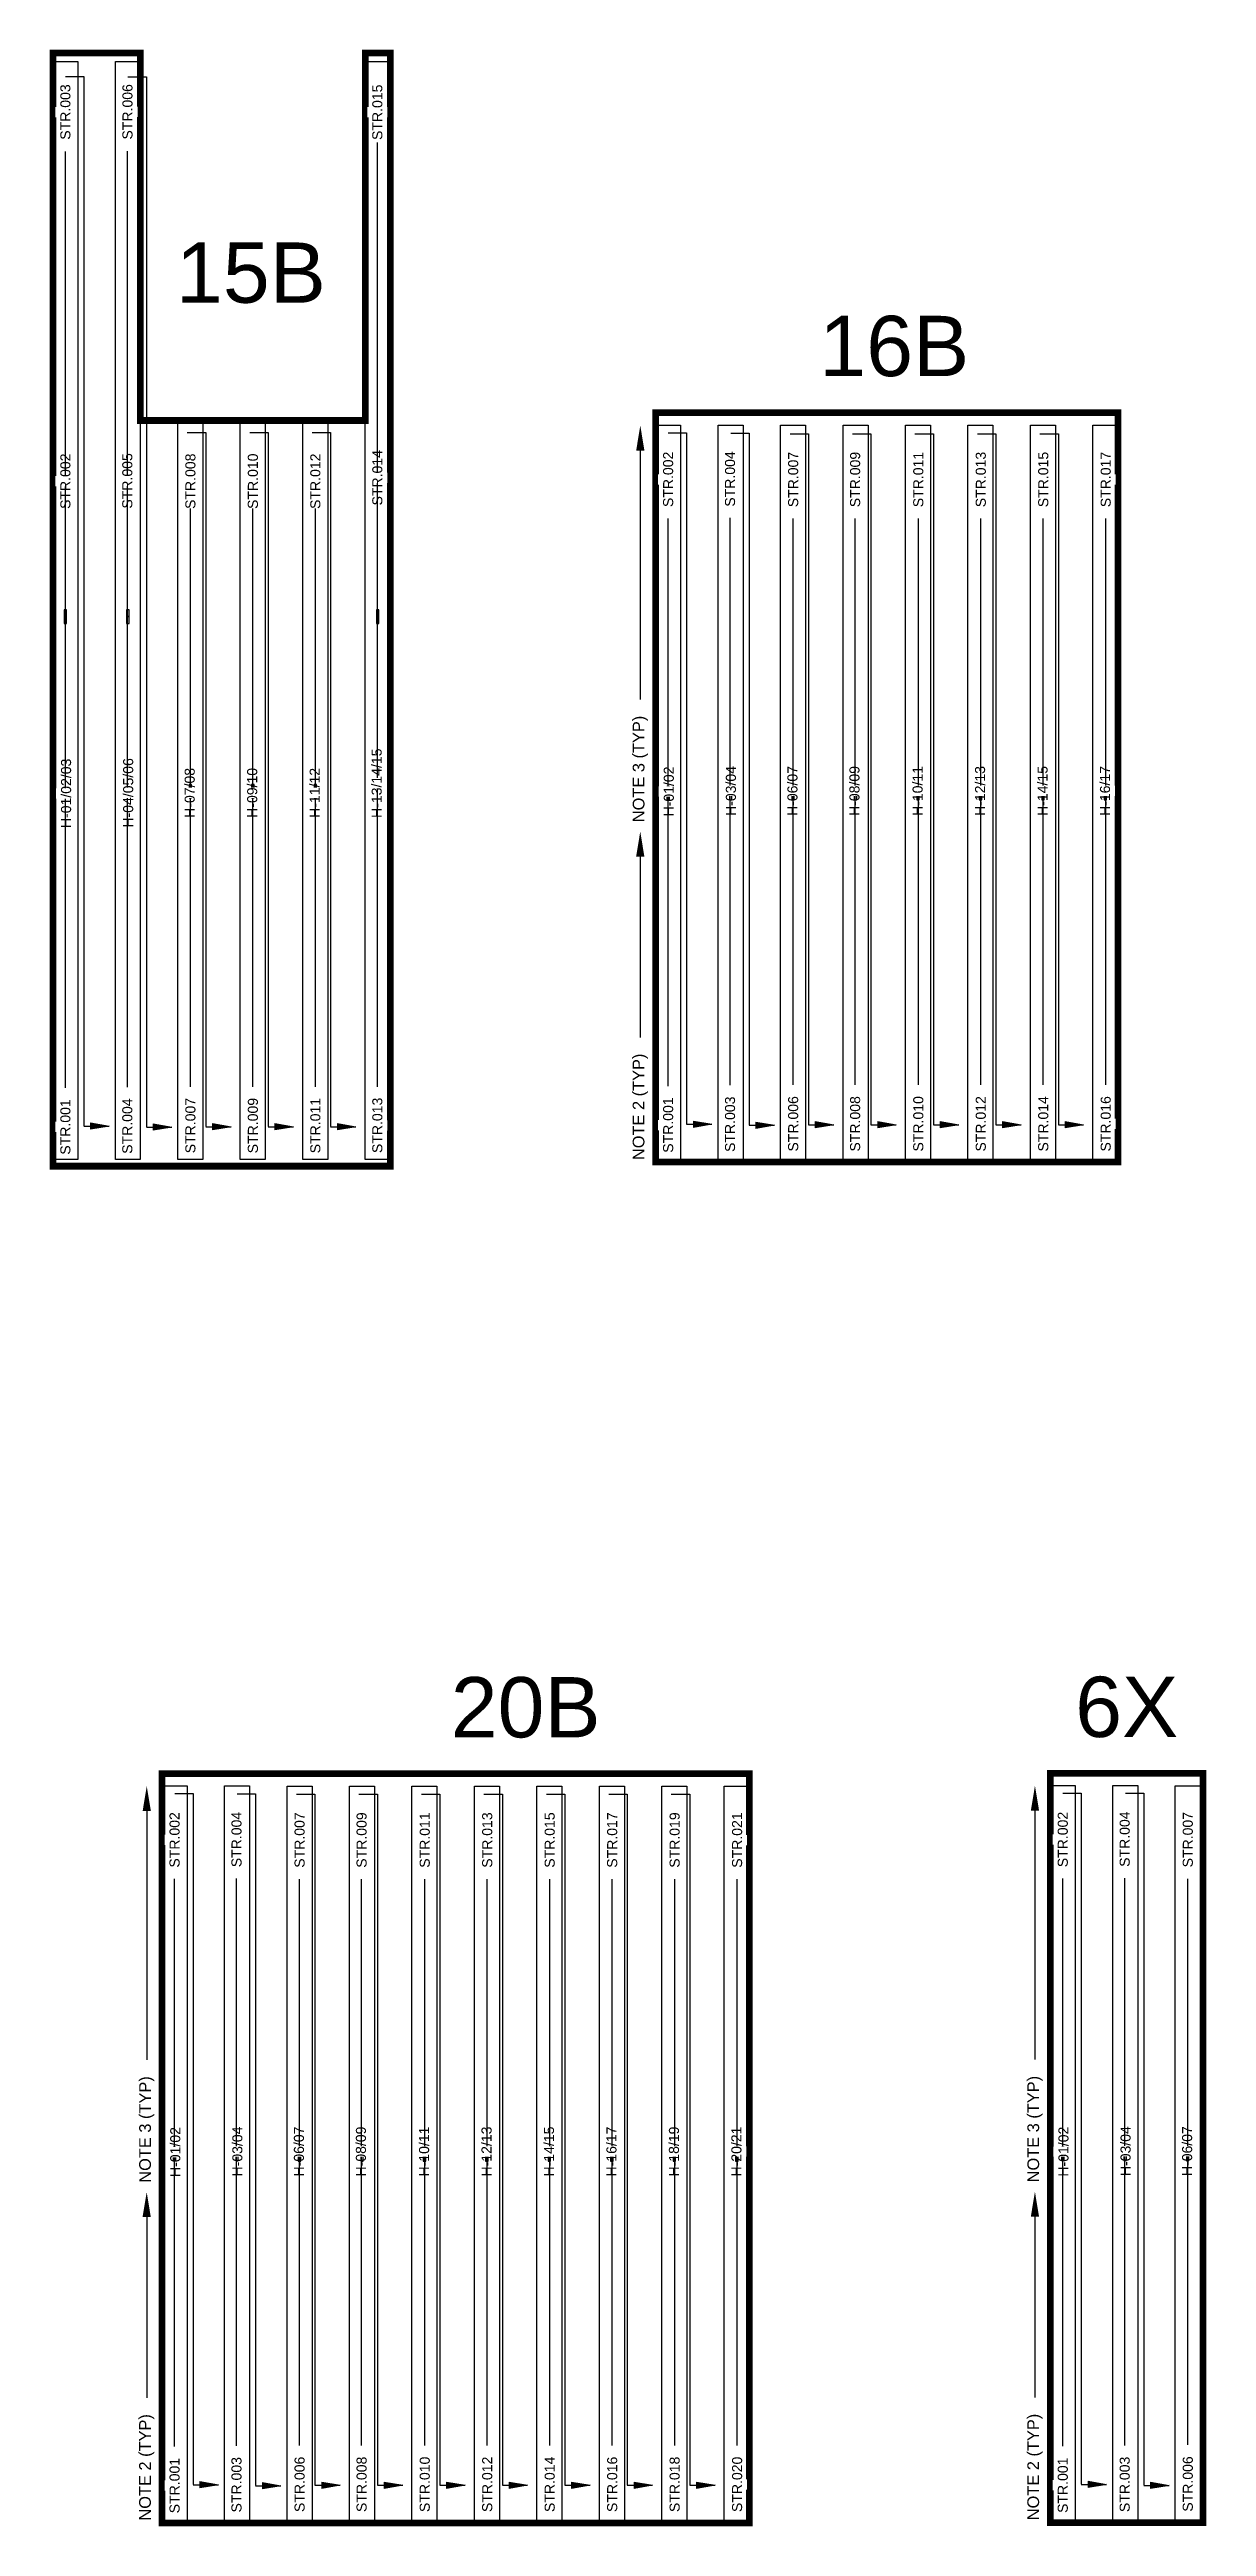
# Model space of a CAD drawing. Header units: feet. Extents: x -18 to 4075, y -48 to 63730.
# Drawn here: x 2214 to 2559, y 1496 to 2236 of the extents above; entities that cross this region are included whole.
import ezdxf
from ezdxf import colors
from ezdxf.entities.mleader import LeaderData, LeaderLine
from ezdxf.enums import TextEntityAlignment as Align
from ezdxf.math import Vec2, Vec3

# ---------------------------------------------------------------- set-up
doc = ezdxf.new("R2010")
doc.units = ezdxf.units.FT
doc.header["$MEASUREMENT"] = 0
for name, color, linetype in [('E-TEXT', 7, 'Continuous'), ('G-ANNO-TEXT', 1, 'Continuous'), ('JINKO', 210, 'Continuous'), ('PV-LBD ARCHETYPES', 7, 'Continuous'), ('PVcase PV Modules (optimised)', 142, 'Continuous')]:
    doc.layers.add(name, color=color, linetype=linetype)
doc.styles.add('NEI-A', font='arial.ttf')

msp = doc.modelspace()

# ---------------------------------------------------------------- texts
at = {"layer": 'PV-LBD ARCHETYPES', "style": 'NEI-A'}
for s, p in [('16B', (2443.45, 2138.26)), ('20B', (2333.39, 1731.96, 0))]:
    msp.add_text(s, height=18, dxfattribs=at).set_placement(p)
msp.add_text('6X', height=18, dxfattribs=at).set_placement((2535.21, 1741.08, 0), align=Align.MIDDLE_CENTER)
at = {"layer": 'PV-LBD ARCHETYPES', "insert": (2273.73, 2169.04), "char_height": 18, "width": 29.5685, "attachment_point": 5, "style": 'NEI-A'}
msp.add_mtext(' 15B', dxfattribs=at)

# ---------------------------------------------------------------- blocks, each defined once
blk = doc.blocks.new('1P58@52DEG F TR ID3 PVBlock')
at = {"layer": 'PVcase PV Modules (optimised)', "color": 0}
for points in [[(0, 0, 0), (0, -219.818, 0), (-7.461, -219.818, 0), (-7.461, 0, 0)], [(-4.10355, -111.909, 0), (-3.35745, -111.909, 0), (-3.35745, -107.909, 0), (-4.10355, -107.909, 0)]]:
    blk.add_polyline3d(points, close=True, dxfattribs=at)
blk.add_polyline3d([(-3.543975, -110.095525, 0), (-3.543975, -109.722475, 0), (-3.7305, -109.909, 0), (-3.917025, -109.722475, 0), (-3.917025, -110.095525, 0)], dxfattribs=at)
blk = doc.blocks.new('1P87@52DEG F TR ID3 PVBlock')
at = {"layer": 'PVcase PV Modules (optimised)', "color": 0}
for points in [[(0, 0, 0), (0, -327.727, 0), (-7.461, -327.727, 0), (-7.461, 0, 0)], [(-4.10355, -167.724, 0), (-3.35745, -167.724, 0), (-3.35745, -163.724, 0), (-4.10355, -163.724, 0)]]:
    blk.add_polyline3d(points, close=True, dxfattribs=at)
blk.add_polyline3d([(-3.543975, -165.910525, 0), (-3.543975, -165.537475, 0), (-3.7305, -165.724, 0), (-3.917025, -165.537475, 0), (-3.917025, -165.910525, 0)], dxfattribs=at)
blk = doc.blocks.new('_ClosedBlank')
at = {"color": 0, "linetype": 'ByBlock', "lineweight": -2}
for p, q in [((-1, 0.17), (0, 0)), ((-1, 0.17), (-1, -0.17)), ((0, 0), (-1, -0.17))]:
    blk.add_line(p, q, dxfattribs=at)
blk = doc.blocks.new('AR')
h = blk.add_hatch(color=256)
h.dxf.hatch_style = 1
h.paths.add_polyline_path([(0, 0.03), (0, -0.03), (0.18, 0)])
at = {"xscale": 0.1800047113158301, "yscale": 0.1800047113158301, "zscale": 0.1800047113158301}
blk.add_blockref('_ClosedBlank', (0.18, 0), dxfattribs=at)

# ---------------------------------------------------------------- linework, layer by layer
at = {"const_width": 2}
msp.add_lwpolyline([(2240.7, 2234.74), (2214.59, 2234.74), (2214.59, 1902.46), (2315.31, 1902.46), (2315.31, 2234.74), (2307.85, 2234.74), (2307.85, 2125.02), (2240.7, 2125.02), (2240.7, 2234.74)], dxfattribs=at)
at = {"const_width": 2, "elevation": 5.56}
for points in [[(2394.55, 1903.74), (2532.58, 1903.74), (2532.58, 2127.39), (2394.55, 2127.39)], [(2247.19, 1497.44), (2422.52, 1497.44), (2422.52, 1721.09), (2247.19, 1721.09)], [(2512.39, 1497.55), (2558.03, 1497.55), (2558.03, 1721.2), (2512.39, 1721.2)]]:
    msp.add_lwpolyline(points, close=True, dxfattribs=at)
at = {"layer": 'E-TEXT'}
for p, q in [((2218.36, 2227.71), (2223.85, 2227.71)), ((2223.85, 2227.71), (2223.85, 1914.46)), ((2237.01, 2227.62), (2242.51, 2227.62)), ((2242.51, 2227.62), (2242.51, 1914.16)), ((2218.34, 1925.8), (2218.34, 2205.28)), ((2236.83, 1926.05), (2236.83, 2205.39)), ((2311.48, 1926.17), (2311.48, 2208)), ((2254.73, 2121.43), (2260.23, 2121.43)), ((2260.23, 2121.43), (2260.23, 1914.28)), ((2273.38, 2121.43), (2278.88, 2121.43)), ((2278.88, 2121.43), (2278.88, 1914.28)), ((2292.03, 2121.43), (2297.53, 2121.43)), ((2297.53, 2121.43), (2297.53, 1914.28)), ((2398.32, 2121.33, 5.56), (2403.82, 2121.33, 5.56)), ((2403.82, 2121.33, 5.56), (2403.82, 1915.02, 5.56)), ((2416.98, 2121.24, 5.56), (2422.48, 2121.24, 5.56)), ((2422.48, 2121.24, 5.56), (2422.48, 1914.73, 5.56)), ((2434.69, 2121.08, 5.56), (2440.19, 2121.08, 5.56)), ((2440.19, 2121.08, 5.56), (2440.19, 1914.84, 5.56)), ((2453.35, 2121.08, 5.56), (2458.84, 2121.08, 5.56)), ((2472, 2121.08, 5.56), (2477.5, 2121.08, 5.56)), ((2477.5, 2121.08, 5.56), (2477.5, 1914.84, 5.56)), ((2490.65, 2121.08, 5.56), (2496.15, 2121.08, 5.56)), ((2509.3, 2121.08, 5.56), (2514.8, 2121.08, 5.56)), ((2255.67, 1926.17), (2255.67, 2098.79)), ((2274.32, 1926.17), (2274.32, 2098.79)), ((2292.97, 1926.17), (2292.97, 2098.79)), ((2398.31, 1926.36, 5.56), (2398.31, 2095.81, 5.56)), ((2416.79, 1926.61, 5.56), (2416.79, 2095.92, 5.56)), ((2435.64, 1926.73, 5.56), (2435.64, 2095.75, 5.56)), ((2454.14, 1926.73, 5.56), (2454.14, 2095.75, 5.56)), ((2473, 1926.73, 5.56), (2473, 2095.75, 5.56)), ((2491.66, 1926.73, 5.56), (2491.66, 2095.75, 5.56)), ((2510.31, 1926.73, 5.56), (2510.31, 2095.75, 5.56)), ((2528.96, 1926.73, 5.56), (2528.96, 2095.75, 5.56)), ((2403.82, 1914.98, 5.56), (2411.38, 1914.98, 5.56)), ((2440.19, 1914.8, 5.56), (2447.75, 1914.8, 5.56)), ((2477.5, 1914.8, 5.56), (2485.05, 1914.8, 5.56)), ((2223.85, 1914.41), (2231.41, 1914.41)), ((2242.51, 1914.12), (2250.07, 1914.12)), ((2260.23, 1914.24), (2267.78, 1914.24)), ((2278.88, 1914.24), (2286.44, 1914.24)), ((2297.53, 1914.24), (2305.09, 1914.24)), ((2422.48, 1914.68, 5.56), (2430.03, 1914.68, 5.56)), ((2250.96, 1715.25, 5.56), (2256.46, 1715.25, 5.56)), ((2256.46, 1715.25, 5.56), (2256.46, 1508.94, 5.56)), ((2516.16, 1715.36, 5.56), (2521.66, 1715.36, 5.56)), ((2521.66, 1715.36, 5.56), (2521.66, 1509.05, 5.56)), ((2534.82, 1715.27, 5.56), (2540.32, 1715.27, 5.56)), ((2540.32, 1715.27, 5.56), (2540.32, 1508.76, 5.56)), ((2269.62, 1715.16, 5.56), (2275.11, 1715.16, 5.56)), ((2275.11, 1715.16, 5.56), (2275.11, 1508.65, 5.56)), ((2287.33, 1715, 5.56), (2292.83, 1715, 5.56)), ((2292.83, 1715, 5.56), (2292.83, 1508.76, 5.56)), ((2305.98, 1715, 5.56), (2311.48, 1715, 5.56)), ((2324.64, 1715, 5.56), (2330.13, 1715, 5.56)), ((2330.13, 1715, 5.56), (2330.13, 1508.76, 5.56)), ((2343.29, 1715, 5.56), (2348.79, 1715, 5.56)), ((2361.94, 1715, 5.56), (2367.44, 1715, 5.56)), ((2380.59, 1715, 5.56), (2386.09, 1715, 5.56)), ((2399.24, 1715, 5.56), (2404.74, 1715, 5.56)), ((2558.03, 1715.11, 5.56), (2558.03, 1508.87, 5.56)), ((2250.94, 1520.28, 5.56), (2250.94, 1689.73, 5.56)), ((2269.43, 1520.53, 5.56), (2269.43, 1689.84, 5.56)), ((2288.27, 1520.65, 5.56), (2288.27, 1689.67, 5.56)), ((2306.78, 1520.65, 5.56), (2306.78, 1689.67, 5.56)), ((2325.64, 1520.65, 5.56), (2325.64, 1689.67, 5.56)), ((2344.29, 1520.65, 5.56), (2344.29, 1689.67, 5.56)), ((2362.95, 1520.65, 5.56), (2362.95, 1689.67, 5.56)), ((2381.6, 1520.65, 5.56), (2381.6, 1689.67, 5.56)), ((2400.25, 1520.65, 5.56), (2400.25, 1689.67, 5.56)), ((2418.9, 1520.65, 5.56), (2418.9, 1689.67, 5.56)), ((2516.14, 1520.39, 5.56), (2516.14, 1689.84, 5.56)), ((2534.63, 1520.64, 5.56), (2534.63, 1689.95, 5.56)), ((2553.47, 1520.76, 5.56), (2553.47, 1689.78, 5.56)), ((2256.46, 1508.9, 5.56), (2264.02, 1508.9, 5.56)), ((2275.11, 1508.6, 5.56), (2282.67, 1508.6, 5.56)), ((2292.83, 1508.72, 5.56), (2300.39, 1508.72, 5.56)), ((2330.13, 1508.72, 5.56), (2337.69, 1508.72, 5.56)), ((2521.66, 1509.01, 5.56), (2529.22, 1509.01, 5.56)), ((2540.32, 1508.71, 5.56), (2547.87, 1508.71, 5.56))]:
    msp.add_line(p, q, dxfattribs=at)

# ---------------------------------------------------------------- block references
at = {"layer": 'E-TEXT', "xscale": 30.78777906583937, "yscale": 30.78777906583937, "zscale": 30.78777906583937}
for p in [(2225.87, 1914.41), (2244.53, 1914.12), (2262.24, 1914.24), (2280.89, 1914.24), (2299.55, 1914.24), (2405.84, 1914.98, 5.56), (2424.49, 1914.68, 5.56), (2442.21, 1914.8, 5.56), (2460.86, 1914.8, 5.56), (2479.51, 1914.8, 5.56), (2258.47, 1508.9, 5.56), (2277.13, 1508.6, 5.56), (2294.85, 1508.72, 5.56), (2313.5, 1508.72, 5.56), (2332.15, 1508.72, 5.56), (2523.67, 1509.01, 5.56), (2542.33, 1508.71, 5.56)]:
    msp.add_blockref('AR', p, dxfattribs=at)
at = {"layer": 'JINKO'}
for name, p in [('1P87@52DEG F TR ID3 PVBlock', (2222.05, 2232.19)), ('1P87@52DEG F TR ID3 PVBlock', (2240.7, 2232.19)), ('1P87@52DEG F TR ID3 PVBlock', (2315.31, 2232.19)), ('1P58@52DEG F TR ID3 PVBlock', (2259.35, 2124.28)), ('1P58@52DEG F TR ID3 PVBlock', (2278.01, 2124.28)), ('1P58@52DEG F TR ID3 PVBlock', (2296.66, 2124.28)), ('1P58@52DEG F TR ID3 PVBlock', (2402.01, 2123.67, 5.56)), ('1P58@52DEG F TR ID3 PVBlock', (2420.67, 2123.67, 5.56)), ('1P58@52DEG F TR ID3 PVBlock', (2439.32, 2123.67, 5.56)), ('1P58@52DEG F TR ID3 PVBlock', (2457.97, 2123.67, 5.56)), ('1P58@52DEG F TR ID3 PVBlock', (2476.62, 2123.67, 5.56)), ('1P58@52DEG F TR ID3 PVBlock', (2495.27, 2123.67, 5.56)), ('1P58@52DEG F TR ID3 PVBlock', (2513.93, 2123.67, 5.56)), ('1P58@52DEG F TR ID3 PVBlock', (2532.58, 2123.67, 5.56)), ('1P58@52DEG F TR ID3 PVBlock', (2254.65, 1717.48, 5.56)), ('1P58@52DEG F TR ID3 PVBlock', (2273.3, 1717.48, 5.56)), ('1P58@52DEG F TR ID3 PVBlock', (2291.96, 1717.37, 5.56)), ('1P58@52DEG F TR ID3 PVBlock', (2310.61, 1717.37, 5.56)), ('1P58@52DEG F TR ID3 PVBlock', (2329.26, 1717.37, 5.56)), ('1P58@52DEG F TR ID3 PVBlock', (2347.91, 1717.37, 5.56)), ('1P58@52DEG F TR ID3 PVBlock', (2366.56, 1717.37, 5.56)), ('1P58@52DEG F TR ID3 PVBlock', (2385.22, 1717.37, 5.56)), ('1P58@52DEG F TR ID3 PVBlock', (2403.87, 1717.37, 5.56)), ('1P58@52DEG F TR ID3 PVBlock', (2422.52, 1717.37, 5.56)), ('1P58@52DEG F TR ID3 PVBlock', (2519.85, 1717.59, 5.56)), ('1P58@52DEG F TR ID3 PVBlock', (2538.5, 1717.59, 5.56)), ('1P58@52DEG F TR ID3 PVBlock', (2557.16, 1717.48, 5.56))]:
    msp.add_blockref(name, p, dxfattribs=at)

msp.set_redraw_order([(e.dxf.handle, doc.entitydb.next_handle()) for e in msp.query("TEXT MTEXT ATTDEF DIMENSION ARC_DIMENSION")])  # texts and dimensions are drawn at this point

# ---------------------------------------------------------------- leaders
at = {"layer": 'G-ANNO-TEXT'}
ml = msp.add_multileader_mtext('Standard', dxfattribs=at)
ml.set_content('NOTE 3 (TYP)', color=256, style='NEI-A')
ml.set_leader_properties()
ml.build(insert=Vec2(0, 0))
ml.multileader.update_dxf_attribs({"dogleg_length": 0.0625, "arrow_head_size": 7.5, "scale": 60})
ctx = ml.context
ctx.base_point, ctx.scale, ctx.char_height, ctx.arrow_head_size, ctx.landing_gap_size, ctx.plane_origin, ctx.plane_x_axis, ctx.plane_y_axis = Vec3(2389.98, 1999.72, 5.56), 60, 3.5, 7.5, 5.4, Vec3(2468.12, 1930.45, 5.56), Vec3(0, 1), Vec3(-1, 0)
notes = []
notes.append((ctx, [(1, (1, 1, 0), (2389.98, 2045.51, 5.56), (0, -1), 3.75, [(0, [(2389.98, 2123.53, 5.56)], 0, [])])]))
ctx.mtext.insert, ctx.mtext.text_direction, ctx.mtext.rotation, ctx.mtext.width, ctx.mtext.flow_direction = Vec3(2387.72, 2005.12, 5.56), Vec3(0, 1), 1.570796, 1027, 5
ml = msp.add_multileader_mtext('Standard', dxfattribs=at)
ml.set_content('NOTE 2 (TYP)', color=256, style='NEI-A')
ml.set_leader_properties()
ml.build(insert=Vec2(0, 0))
ml.multileader.update_dxf_attribs({"dogleg_length": 0.0625, "arrow_head_size": 7.5, "scale": 60})
ctx = ml.context
ctx.base_point, ctx.scale, ctx.char_height, ctx.arrow_head_size, ctx.landing_gap_size, ctx.plane_origin, ctx.plane_x_axis, ctx.plane_y_axis = Vec3(2389.97, 1898.87, 5.56), 60, 3.5, 7.5, 5.4, Vec3(2468.1, 1829.6, 5.56), Vec3(0, 1), Vec3(-1, 0)
notes.append((ctx, [(1, (1, 1, 0), (2389.97, 1944.65, 5.56), (0, -1), 3.75, [(0, [(2389.97, 2002.34, 5.56)], 0, [])])]))
ctx.mtext.insert, ctx.mtext.text_direction, ctx.mtext.rotation, ctx.mtext.width, ctx.mtext.flow_direction = Vec3(2387.7, 1904.27, 5.56), Vec3(0, 1), 1.570796, 55.295, 5
for ctx, leaders in notes:
    for number, flags, end, landing, length, lines in leaders:
        leader = LeaderData()
        leader.index, (leader.has_last_leader_line, leader.has_dogleg_vector, leader.attachment_direction) = number, flags
        leader.last_leader_point, leader.dogleg_vector, leader.dogleg_length = Vec3(end), Vec3(landing), length
        for number, points, colour, breaks in lines:
            line = LeaderLine()
            line.index, line.vertices, line.color, line.breaks = number, Vec3.list(points), colors.encode_raw_color(colour), breaks
            leader.lines.append(line)
        ctx.leaders.append(leader)

# ---------------------------------------------------------------- next in the draw order: texts
at = {"layer": 'G-ANNO-TEXT', "char_height": 3, "attachment_point": 5, "rotation": 90, "style": 'NEI-A', "bg_fill": 3, "box_fill_scale": 1.5, "bg_fill_color": 256, "bg_fill_transparency": 0}
for s, width, insert in [('STR.003', 0.0963, (2218.34, 2217.09)), ('STR.006', 0.0823, (2236.88, 2217.15)), ('STR.015', 0.0963, (2311.48, 2217.02)), ('STR.002', 0.0963, (2218.34, 2106.89)), ('STR.005', 0.0963, (2236.83, 2106.99)), ('STR.008', 0.0963, (2255.67, 2106.89)), ('STR.010', 0.0963, (2274.32, 2106.89)), ('STR.012', 0.0963, (2292.97, 2106.89)), ('STR.014', 0.0963, (2311.48, 2107.93)), ('STR.002', 0.0963, (2398.31, 2107.45, 5.56)), ('STR.004', 0.0963, (2416.79, 2107.56, 5.56)), ('STR.007', 0.0963, (2435.64, 2107.4, 5.56)), ('STR.009', 0.0963, (2454.14, 2107.4, 5.56)), ('STR.011', 0.0963, (2473, 2107.4, 5.56)), ('STR.013', 0.0963, (2491.66, 2107.4, 5.56)), ('STR.015', 0.0963, (2510.31, 2107.4, 5.56)), ('STR.017', 0.0963, (2528.96, 2107.4, 5.56)), ('STR.001', 0.0823, (2218.34, 1914.15)), ('STR.004', 0.0823, (2236.83, 1914.41)), ('STR.007', 0.0963, (2255.67, 1914.56)), ('STR.009', 0.0963, (2274.32, 1914.56)), ('STR.011', 0.0963, (2292.97, 1914.56)), ('STR.013', 0.0963, (2311.48, 1914.63)), ('STR.001', 0.0823, (2398.31, 1914.72, 5.56)), ('STR.003', 0.0823, (2416.79, 1914.97, 5.56)), ('STR.006', 0.0823, (2435.64, 1915.09, 5.56)), ('STR.008', 0.0823, (2454.14, 1915.09, 5.56)), ('STR.012', 0.0823, (2491.66, 1915.09, 5.56)), ('STR.004', 0.0963, (2269.43, 1701.48, 5.56)), ('STR.007', 0.0963, (2288.27, 1701.32, 5.56)), ('STR.009', 0.0963, (2306.78, 1701.32, 5.56)), ('STR.011', 0.0963, (2325.64, 1701.32, 5.56)), ('STR.013', 0.0963, (2344.29, 1701.32, 5.56)), ('STR.015', 0.0963, (2362.95, 1701.32, 5.56)), ('STR.017', 0.0963, (2381.6, 1701.32, 5.56)), ('STR.019', 0.0963, (2400.25, 1701.32, 5.56)), ('STR.021', 0.0963, (2418.9, 1701.32, 5.56)), ('STR.004', 0.0963, (2534.63, 1701.59, 5.56)), ('STR.007', 0.0963, (2553.47, 1701.43, 5.56)), ('STR.003', 0.0823, (2269.43, 1508.89, 5.56)), ('STR.006', 0.0823, (2288.27, 1509.01, 5.56)), ('STR.008', 0.0823, (2306.78, 1509.01, 5.56)), ('STR.012', 0.0823, (2344.29, 1509.01, 5.56)), ('STR.003', 0.0823, (2534.63, 1509, 5.56)), ('STR.006', 0.0823, (2553.47, 1509.12, 5.56))]:
    msp.add_mtext_dynamic_manual_height_columns(s, width=width, gutter_width=0.561, heights=[0], dxfattribs=dict(at, insert=insert))
at = {"layer": 'G-ANNO-TEXT', "char_height": 3, "width": 0.0823, "attachment_point": 5, "rotation": 90, "style": 'NEI-A', "bg_fill": 3, "box_fill_scale": 1.5, "bg_fill_color": 256, "bg_fill_transparency": 0}
for s, insert in [('H-13/14/15', (2311.28, 2016.75)), ('H-01/02/03', (2218.55, 2013.72)), ('H-04/05/06', (2237.09, 2013.87)), ('H-07/08', (2255.46, 2013.87)), ('H-09/10', (2274.12, 2013.87)), ('H-11/12', (2292.77, 2013.87)), ('H-01/02', (2398.51, 2014.28, 5.56)), ('H-03/04', (2417.05, 2014.44, 5.56)), ('H-06/07', (2435.43, 2014.44, 5.56)), ('H-08/09', (2453.94, 2014.44, 5.56)), ('H-10/11', (2472.8, 2014.44, 5.56)), ('H-12/13', (2491.45, 2014.44, 5.56)), ('H-14/15', (2510.1, 2014.44, 5.56)), ('H-16/17', (2528.75, 2014.44, 5.56)), ('H-03/04', (2269.69, 1608.35, 5.56)), ('H-06/07', (2288.07, 1608.35, 5.56)), ('H-08/09', (2306.58, 1608.35, 5.56)), ('H-10/11', (2325.44, 1608.35, 5.56)), ('H-12/13', (2344.09, 1608.35, 5.56)), ('H-14/15', (2362.74, 1608.35, 5.56)), ('H-16/17', (2381.39, 1608.35, 5.56)), ('H-18/19', (2400.04, 1608.35, 5.56)), ('H-20/21', (2418.7, 1608.35, 5.56)), ('H-03/04', (2534.89, 1608.47, 5.56)), ('H-06/07', (2553.27, 1608.47, 5.56))]:
    msp.add_mtext(s, dxfattribs=dict(at, insert=insert))

# ---------------------------------------------------------------- next in the draw order: linework, layer by layer
at = {"layer": 'E-TEXT'}
for p, q in [((2458.84, 2121.08, 5.56), (2458.84, 1914.84, 5.56)), ((2496.15, 2121.08, 5.56), (2496.15, 1914.84, 5.56)), ((2458.84, 1914.8, 5.56), (2466.4, 1914.8, 5.56)), ((2496.15, 1914.8, 5.56), (2503.71, 1914.8, 5.56)), ((2311.48, 1715, 5.56), (2311.48, 1508.76, 5.56)), ((2348.79, 1715, 5.56), (2348.79, 1508.76, 5.56)), ((2311.48, 1508.72, 5.56), (2319.04, 1508.72, 5.56)), ((2348.79, 1508.72, 5.56), (2356.34, 1508.72, 5.56))]:
    msp.add_line(p, q, dxfattribs=at)

# ---------------------------------------------------------------- next in the draw order: block references
at = {"layer": 'E-TEXT', "xscale": 30.78777906583937, "yscale": 30.78777906583937, "zscale": 30.78777906583937}
for p in [(2498.16, 1914.8, 5.56), (2350.8, 1508.72, 5.56)]:
    msp.add_blockref('AR', p, dxfattribs=at)

# ---------------------------------------------------------------- next in the draw order: leaders
at = {"layer": 'G-ANNO-TEXT'}
ml = msp.add_multileader_mtext('Standard', dxfattribs=at)
ml.set_content('NOTE 3 (TYP)', color=256, style='NEI-A')
ml.set_leader_properties()
ml.build(insert=Vec2(0, 0))
ml.multileader.update_dxf_attribs({"dogleg_length": 0.0625, "arrow_head_size": 7.5, "scale": 60})
ctx = ml.context
ctx.base_point, ctx.scale, ctx.char_height, ctx.arrow_head_size, ctx.landing_gap_size, ctx.plane_origin, ctx.plane_x_axis, ctx.plane_y_axis = Vec3(2242.62, 1593.64, 5.56), 60, 3.5, 7.5, 5.4, Vec3(2320.76, 1524.37, 5.56), Vec3(0, 1), Vec3(-1, 0)
notes = []
notes.append((ctx, [(1, (1, 1, 0), (2242.62, 1639.43, 5.56), (0, -1), 3.75, [(0, [(2242.62, 1717.45, 5.56)], 0, [])])]))
ctx.mtext.insert, ctx.mtext.text_direction, ctx.mtext.rotation, ctx.mtext.width, ctx.mtext.flow_direction = Vec3(2240.36, 1599.04, 5.56), Vec3(0, 1), 1.570796, 1027, 5
ml = msp.add_multileader_mtext('Standard', dxfattribs=at)
ml.set_content('NOTE 2 (TYP)', color=256, style='NEI-A')
ml.set_leader_properties()
ml.build(insert=Vec2(0, 0))
ml.multileader.update_dxf_attribs({"dogleg_length": 0.0625, "arrow_head_size": 7.5, "scale": 60})
ctx = ml.context
ctx.base_point, ctx.scale, ctx.char_height, ctx.arrow_head_size, ctx.landing_gap_size, ctx.plane_origin, ctx.plane_x_axis, ctx.plane_y_axis = Vec3(2242.6, 1492.79, 5.56), 60, 3.5, 7.5, 5.4, Vec3(2320.74, 1423.52, 5.56), Vec3(0, 1), Vec3(-1, 0)
notes.append((ctx, [(1, (1, 1, 0), (2242.6, 1538.57, 5.56), (0, -1), 3.75, [(0, [(2242.6, 1596.26, 5.56)], 0, [])])]))
ctx.mtext.insert, ctx.mtext.text_direction, ctx.mtext.rotation, ctx.mtext.width, ctx.mtext.flow_direction = Vec3(2240.34, 1498.19, 5.56), Vec3(0, 1), 1.570796, 55.295, 5
for ctx, leaders in notes:
    for number, flags, end, landing, length, lines in leaders:
        leader = LeaderData()
        leader.index, (leader.has_last_leader_line, leader.has_dogleg_vector, leader.attachment_direction) = number, flags
        leader.last_leader_point, leader.dogleg_vector, leader.dogleg_length = Vec3(end), Vec3(landing), length
        for number, points, colour, breaks in lines:
            line = LeaderLine()
            line.index, line.vertices, line.color, line.breaks = number, Vec3.list(points), colors.encode_raw_color(colour), breaks
            leader.lines.append(line)
        ctx.leaders.append(leader)

# ---------------------------------------------------------------- next in the draw order: texts
at = {"layer": 'G-ANNO-TEXT', "char_height": 3, "attachment_point": 5, "rotation": 90, "style": 'NEI-A', "bg_fill": 3, "box_fill_scale": 1.5, "bg_fill_color": 256, "bg_fill_transparency": 0}
for s, width, insert in [('STR.010', 0.0823, (2473, 1915.09, 5.56)), ('STR.014', 0.0823, (2510.31, 1915.09, 5.56)), ('STR.002', 0.0963, (2250.94, 1701.37, 5.56)), ('STR.001', 0.0823, (2250.94, 1508.64, 5.56)), ('STR.010', 0.0823, (2325.64, 1509.01, 5.56)), ('STR.014', 0.0823, (2362.95, 1509.01, 5.56))]:
    msp.add_mtext_dynamic_manual_height_columns(s, width=width, gutter_width=0.561, heights=[0], dxfattribs=dict(at, insert=insert))
at = {"layer": 'G-ANNO-TEXT', "insert": (2251.15, 1608.2, 5.56), "char_height": 3, "width": 0.0823, "attachment_point": 5, "rotation": 90, "style": 'NEI-A', "bg_fill": 3, "box_fill_scale": 1.5, "bg_fill_color": 256, "bg_fill_transparency": 0}
msp.add_mtext('H-01/02', dxfattribs=at)

# ---------------------------------------------------------------- next in the draw order: linework, layer by layer
at = {"layer": 'E-TEXT'}
for p, q in [((2514.8, 2121.08, 5.56), (2514.8, 1914.84, 5.56)), ((2514.8, 1914.8, 5.56), (2522.36, 1914.8, 5.56)), ((2367.44, 1715, 5.56), (2367.44, 1508.76, 5.56)), ((2367.44, 1508.72, 5.56), (2375, 1508.72, 5.56))]:
    msp.add_line(p, q, dxfattribs=at)

# ---------------------------------------------------------------- next in the draw order: block references
at = {"layer": 'E-TEXT', "xscale": 30.78777906583937, "yscale": 30.78777906583937, "zscale": 30.78777906583937}
for p in [(2516.82, 1914.8, 5.56), (2369.45, 1508.72, 5.56)]:
    msp.add_blockref('AR', p, dxfattribs=at)

# ---------------------------------------------------------------- next in the draw order: leaders
at = {"layer": 'G-ANNO-TEXT'}
ml = msp.add_multileader_mtext('Standard', dxfattribs=at)
ml.set_content('NOTE 3 (TYP)', color=256, style='NEI-A')
ml.set_leader_properties()
ml.build(insert=Vec2(0, 0))
ml.multileader.update_dxf_attribs({"dogleg_length": 0.0625, "arrow_head_size": 7.5, "scale": 60})
ctx = ml.context
ctx.base_point, ctx.scale, ctx.char_height, ctx.arrow_head_size, ctx.landing_gap_size, ctx.plane_origin, ctx.plane_x_axis, ctx.plane_y_axis = Vec3(2507.82, 1593.75, 5.56), 60, 3.5, 7.5, 5.4, Vec3(2585.96, 1524.48, 5.56), Vec3(0, 1), Vec3(-1, 0)
notes = []
notes.append((ctx, [(1, (1, 1, 0), (2507.82, 1639.54, 5.56), (0, -1), 3.75, [(0, [(2507.82, 1717.56, 5.56)], 0, [])])]))
ctx.mtext.insert, ctx.mtext.text_direction, ctx.mtext.rotation, ctx.mtext.width, ctx.mtext.flow_direction = Vec3(2505.56, 1599.15, 5.56), Vec3(0, 1), 1.570796, 1027, 5
ml = msp.add_multileader_mtext('Standard', dxfattribs=at)
ml.set_content('NOTE 2 (TYP)', color=256, style='NEI-A')
ml.set_leader_properties()
ml.build(insert=Vec2(0, 0))
ml.multileader.update_dxf_attribs({"dogleg_length": 0.0625, "arrow_head_size": 7.5, "scale": 60})
ctx = ml.context
ctx.base_point, ctx.scale, ctx.char_height, ctx.arrow_head_size, ctx.landing_gap_size, ctx.plane_origin, ctx.plane_x_axis, ctx.plane_y_axis = Vec3(2507.81, 1492.9, 5.56), 60, 3.5, 7.5, 5.4, Vec3(2585.94, 1423.63, 5.56), Vec3(0, 1), Vec3(-1, 0)
notes.append((ctx, [(1, (1, 1, 0), (2507.81, 1538.68, 5.56), (0, -1), 3.75, [(0, [(2507.81, 1596.37, 5.56)], 0, [])])]))
ctx.mtext.insert, ctx.mtext.text_direction, ctx.mtext.rotation, ctx.mtext.width, ctx.mtext.flow_direction = Vec3(2505.54, 1498.3, 5.56), Vec3(0, 1), 1.570796, 55.295, 5
for ctx, leaders in notes:
    for number, flags, end, landing, length, lines in leaders:
        leader = LeaderData()
        leader.index, (leader.has_last_leader_line, leader.has_dogleg_vector, leader.attachment_direction) = number, flags
        leader.last_leader_point, leader.dogleg_vector, leader.dogleg_length = Vec3(end), Vec3(landing), length
        for number, points, colour, breaks in lines:
            line = LeaderLine()
            line.index, line.vertices, line.color, line.breaks = number, Vec3.list(points), colors.encode_raw_color(colour), breaks
            leader.lines.append(line)
        ctx.leaders.append(leader)

# ---------------------------------------------------------------- next in the draw order: texts
at = {"layer": 'G-ANNO-TEXT', "char_height": 3, "attachment_point": 5, "rotation": 90, "style": 'NEI-A', "bg_fill": 3, "box_fill_scale": 1.5, "bg_fill_color": 256, "bg_fill_transparency": 0}
for s, width, insert in [('STR.016', 0.0823, (2528.96, 1915.09, 5.56)), ('STR.002', 0.0963, (2516.14, 1701.48, 5.56)), ('STR.016', 0.0823, (2381.6, 1509.01, 5.56)), ('STR.001', 0.0823, (2516.14, 1508.75, 5.56))]:
    msp.add_mtext_dynamic_manual_height_columns(s, width=width, gutter_width=0.561, heights=[0], dxfattribs=dict(at, insert=insert))
at = {"layer": 'G-ANNO-TEXT', "insert": (2516.35, 1608.31, 5.56), "char_height": 3, "width": 0.0823, "attachment_point": 5, "rotation": 90, "style": 'NEI-A', "bg_fill": 3, "box_fill_scale": 1.5, "bg_fill_color": 256, "bg_fill_transparency": 0}
msp.add_mtext('H-01/02', dxfattribs=at)

# ---------------------------------------------------------------- next in the draw order: linework, layer by layer
at = {"layer": 'E-TEXT'}
for p, q in [((2386.09, 1715, 5.56), (2386.09, 1508.76, 5.56)), ((2386.09, 1508.72, 5.56), (2393.65, 1508.72, 5.56))]:
    msp.add_line(p, q, dxfattribs=at)

# ---------------------------------------------------------------- next in the draw order: block references
at = {"layer": 'E-TEXT', "xscale": 30.78777906583937, "yscale": 30.78777906583937, "zscale": 30.78777906583937}
msp.add_blockref('AR', (2388.11, 1508.72, 5.56), dxfattribs=at)

# ---------------------------------------------------------------- next in the draw order: texts
at = {"layer": 'G-ANNO-TEXT', "insert": (2400.25, 1509.01, 5.56), "char_height": 3, "attachment_point": 5, "rotation": 90, "style": 'NEI-A', "bg_fill": 3, "box_fill_scale": 1.5, "bg_fill_color": 256, "bg_fill_transparency": 0}
msp.add_mtext_dynamic_manual_height_columns('STR.018', width=0.0823, gutter_width=0.561, heights=[0], dxfattribs=at)

# ---------------------------------------------------------------- next in the draw order: linework, layer by layer
at = {"layer": 'E-TEXT'}
for p, q in [((2404.74, 1715, 5.56), (2404.74, 1508.76, 5.56)), ((2404.74, 1508.72, 5.56), (2412.3, 1508.72, 5.56))]:
    msp.add_line(p, q, dxfattribs=at)

# ---------------------------------------------------------------- next in the draw order: block references
at = {"layer": 'E-TEXT', "xscale": 30.78777906583937, "yscale": 30.78777906583937, "zscale": 30.78777906583937}
msp.add_blockref('AR', (2406.76, 1508.72, 5.56), dxfattribs=at)

# ---------------------------------------------------------------- next in the draw order: texts
at = {"layer": 'G-ANNO-TEXT', "insert": (2418.9, 1509.01, 5.56), "char_height": 3, "attachment_point": 5, "rotation": 90, "style": 'NEI-A', "bg_fill": 3, "box_fill_scale": 1.5, "bg_fill_color": 256, "bg_fill_transparency": 0}
msp.add_mtext_dynamic_manual_height_columns('STR.020', width=0.0823, gutter_width=0.561, heights=[0], dxfattribs=at)

doc.saveas('drawing.dxf')
